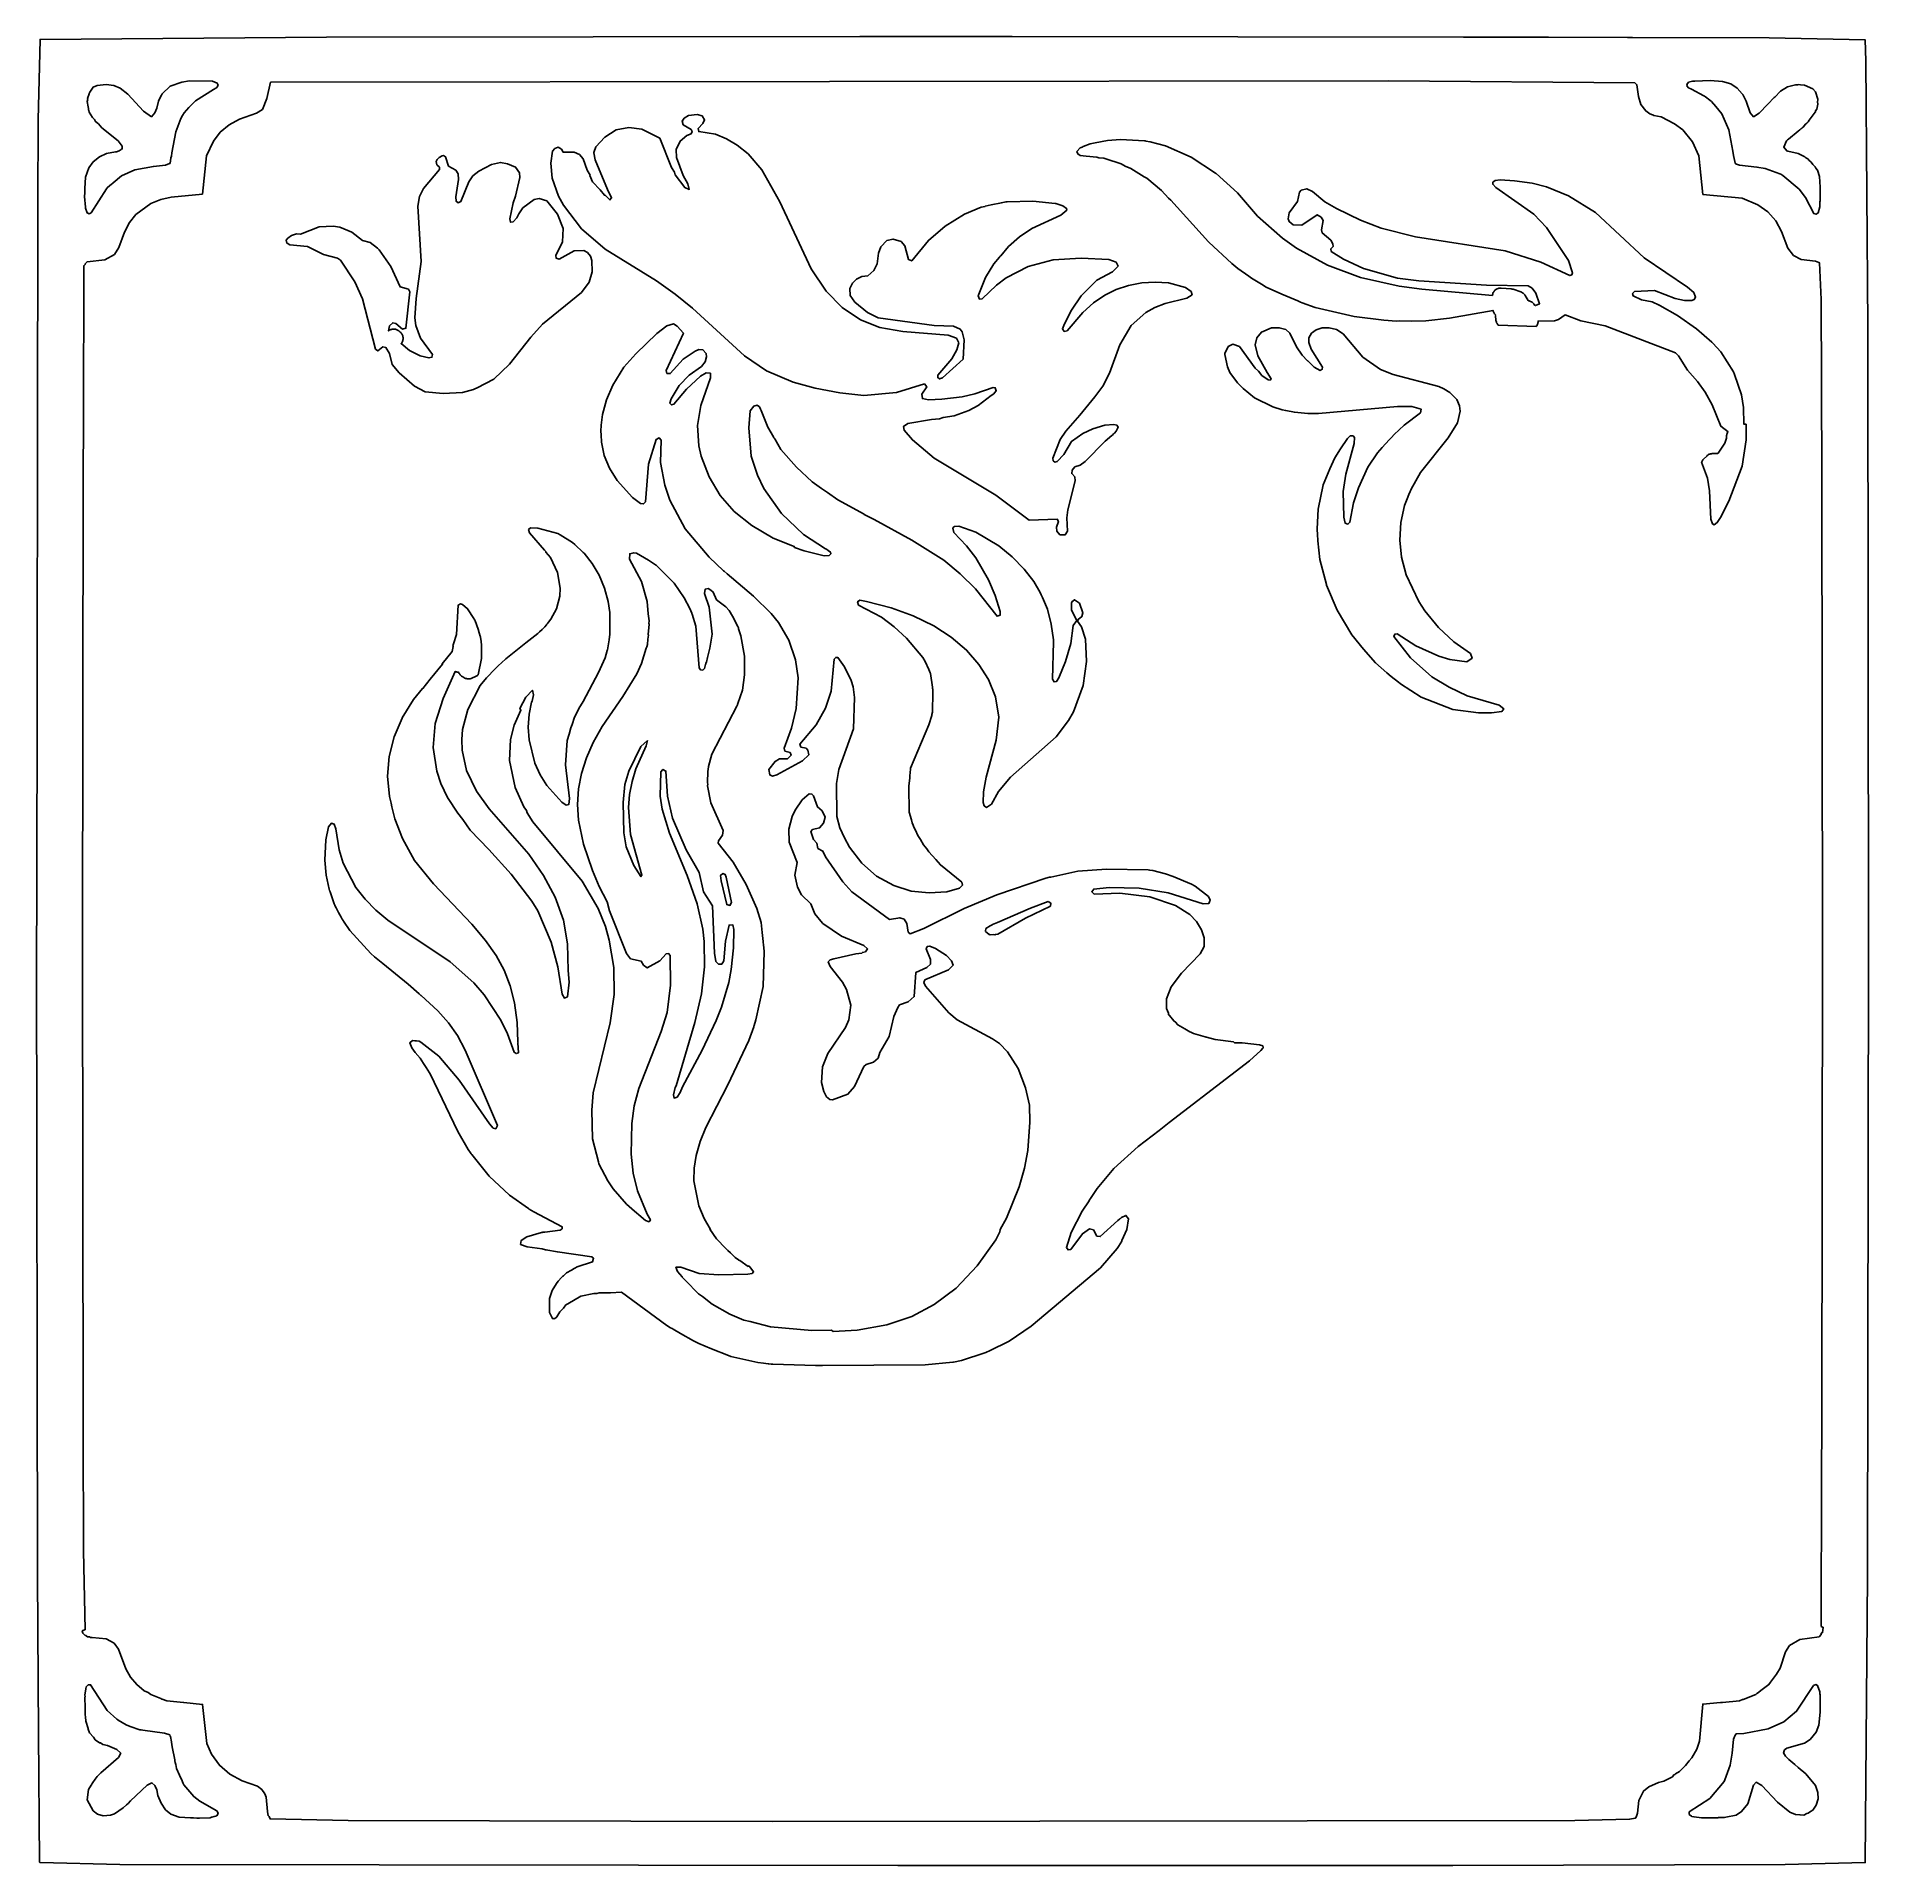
# Model space of a CAD drawing. Header units: millimetres. Extents: x 15 to 285, y 15 to 285.
import ezdxf

# ---------------------------------------------------------------- set-up
doc = ezdxf.new("R2010")
doc.units = ezdxf.units.MM
doc.layers.add('CUT', color=7, linetype='CONTINUOUS')

msp = doc.modelspace()

# ---------------------------------------------------------------- linework, layer by layer
at = {"layer": 'CUT'}
for points in [[(139.3335, 284.8603), (141.0297, 284.8606), (146.3999, 284.8618), (158.6518, 284.8644), (225.2012, 284.7991), (237.7393, 284.7634), (249.3943, 284.7303), (250.1315, 284.7282), (270.2664, 284.671), (272.6158, 284.6617), (284.4419, 284.3716), (284.5088, 281.2998), (284.8126, 242.1521), (284.9031, 150.0736), (284.7824, 57.819), (284.4495, 15.5682), (272.6158, 15.2779), (223.6234, 15.1572), (141.7762, 15.1572), (27.0823, 15.2779), (15.2954, 15.5671), (15.2694, 15.5931), (15.2487, 15.6139), (15.2287, 15.6339), (15.2125, 15.6502), (15.0652, 34.6226), (14.9156, 57.848), (14.795, 150.0729), (14.7954, 150.5114), (14.7955, 150.5703), (14.7971, 151.6963), (14.8032, 155.8067), (14.9574, 260.2853), (15.0062, 272.5903), (15.2974, 284.4548), (57.546, 284.7824), (136.1615, 284.8596)], [(33.3103, 39.6701), (33.9963, 39.401), (36.4722, 39.1594), (36.5155, 39.1634), (39.2693, 38.892), (39.8715, 33.1515), (40.5617, 31.5458), (41.7445, 29.9301), (43.2753, 28.5982), (45.1021, 27.62), (47.3598, 26.8539), (48.0101, 26.3426), (48.4213, 25.6928), (48.6372, 25.2347), (48.8557, 23.0881), (48.8515, 23.0662), (48.8606, 23.04), (48.9149, 22.5057), (49.0992, 22.3438), (49.2139, 22.0095), (60.7176, 21.7679), (123.2787, 21.6471), (241.6073, 21.7679), (249.6992, 21.9491), (250.5446, 22.1), (250.5997, 22.2838), (250.6483, 22.2852), (250.8809, 22.867), (251.0711, 24.7059), (251.7612, 26.1193), (252.5118, 26.7602), (253.9597, 27.3847), (254.7415, 27.5651), (256.0096, 28.2293), (256.2349, 28.4979), (256.3565, 28.5616), (256.4789, 28.6617), (257.0692, 29.0166), (257.5224, 29.514), (257.9548, 29.8672), (258.4899, 30.5757), (258.8927, 31.0177), (259.6013, 32.2931), (259.9934, 33.4976), (260.4757, 38.9392), (263.1198, 39.1648), (263.1957, 39.1594), (263.4179, 39.1903), (265.8973, 39.4018), (266.361, 39.599), (266.4566, 39.6123), (268.2984, 40.3672), (268.4706, 40.4963), (268.5591, 40.5339), (269.2429, 41.0755), (270.2308, 41.8164), (270.4605, 42.1823), (271.3747, 43.3369), (271.8945, 44.2319), (272.6949, 46.6379), (273.2833, 47.5806), (274.8193, 48.4781), (277.6427, 48.84), (277.9605, 49.1843), (277.9606, 49.3913), (278.1415, 49.4856), (278.2623, 50.2404), (277.9612, 50.3998), (277.9734, 72.3096), (278.0526, 80.7058), (278.1432, 150.2721), (278.1431, 150.3022), (278.1432, 150.3324), (278.0526, 219.8678), (277.9795, 233.7466), (277.9318, 246.1025), (277.7205, 251.5011), (277.6848, 251.5156), (277.6847, 251.5196), (277.5964, 251.5515), (277.0832, 251.7601), (274.996, 251.9981), (273.8504, 252.6067), (273.0349, 253.6471), (272.1075, 256.1351), (271.2645, 257.7004), (270.0757, 259.006), (268.6006, 260.0759), (266.3173, 261.0647), (260.513, 261.597), (259.8871, 267.2833), (258.981, 269.3484), (257.5247, 271.1341), (256.3363, 272.0043), (254.3528, 273.0165), (253.2706, 273.2461), (253.0972, 273.3118), (253.0757, 273.3199), (253.0742, 273.3204), (252.6816, 273.469), (252.0726, 273.9025), (251.3724, 274.8735), (251.0028, 276.0204), (250.7692, 277.7694), (250.4515, 278.0685), (214.1607, 278.3243), (49.2847, 278.1431), (48.746, 275.7425), (48.1144, 274.1187), (47.205, 273.5673), (44.7087, 272.6811), (43.1886, 271.8777), (41.8664, 270.768), (40.8532, 269.4349), (39.8396, 267.2784), (39.2391, 261.6514), (34.6363, 261.2006), (33.0926, 260.8499), (31.6454, 260.2709), (29.408, 258.6074), (28.4868, 257.4313), (27.7285, 256.0152), (26.9036, 253.7649), (26.294, 252.7516), (24.8317, 251.9487), (22.2359, 251.6701), (21.9428, 251.339), (21.9427, 251.3272), (21.9425, 251.3269), (21.9419, 251.2696), (21.7375, 251.0657), (21.7248, 228.2469), (21.6455, 219.8376), (21.5549, 150.2714), (21.6455, 80.7058), (21.6621, 79.036), (21.7059, 61.533), (21.9386, 49.9014), (21.8585, 49.9083), (21.5264, 49.7574), (21.5868, 49.4252), (21.9491, 49.0629), (22.0625, 49.044), (22.0788, 49.0379), (22.2631, 48.8776), (22.6083, 48.84), (22.7539, 48.7856), (22.9963, 48.7673), (25.0462, 48.5636), (26.2043, 47.9086), (26.8532, 47.0296), (27.9374, 44.1413), (28.6449, 42.9038), (29.5567, 41.8157), (30.6426, 40.9156), (31.2224, 40.6411), (31.611, 40.337), (33.0936, 39.7552), (33.2387, 39.6865)], [(34.7227, 267.7351), (35.3292, 270.8092), (36.0706, 272.7896), (36.2914, 273.2081), (36.3141, 273.2412), (36.3166, 273.245), (36.5698, 273.6159), (37.2389, 274.4347), (38.1996, 275.395), (40.8816, 277.0668), (41.223, 277.2417), (41.2252, 277.281), (41.3901, 277.3839), (41.5499, 277.6974), (41.4327, 278.0025), (40.7094, 278.2997), (37.3528, 278.3257), (36.1862, 278.17), (34.5004, 277.5543), (33.2986, 276.4242), (33.2247, 276.2278), (33.1691, 276.1732), (32.7704, 275.3393), (32.5003, 274.3024), (32.2489, 273.6343), (31.7228, 273.0404), (30.5722, 273.8728), (28.22, 276.3748), (27.1185, 277.2547), (26.1543, 277.664), (25.0333, 277.7803), (23.7301, 277.6715), (23.125, 277.3904), (22.6176, 276.6516), (22.5635, 276.4619), (22.5529, 276.4507), (22.3114, 275.726), (22.3216, 275.6138), (22.2296, 275.2912), (22.4013, 274.4939), (22.4053, 274.4203), (22.4277, 274.3714), (22.4396, 274.3162), (22.4624, 274.0654), (22.5112, 273.9835), (22.5658, 273.7299), (23.0195, 272.952), (23.3203, 272.6271), (23.4889, 272.3443), (23.911, 271.9889), (24.4313, 271.4268), (26.7934, 269.5158), (27.3891, 268.7257), (27.4125, 268.3685), (27.3141, 268.2409), (27.2782, 268.2052), (26.9465, 268.0128), (26.5801, 267.8961), (26.4376, 267.8648), (25.0944, 267.6428), (24.0504, 267.1508), (23.1419, 266.4155), (22.48, 265.5336), (22.0094, 264.1145), (21.8875, 262.4753), (21.9129, 261.8323), (21.858, 261.3078), (21.9969, 259.7086), (22.002, 259.581), (22.2508, 258.8754), (22.5525, 258.7423), (22.8232, 258.86), (25.082, 262.4273), (25.2025, 262.5652), (25.5836, 262.9016), (25.6299, 262.939), (25.7307, 263.0204), (26.0564, 263.2833), (27.3294, 264.311), (29.2999, 265.2119), (32.0215, 265.7272), (33.8202, 265.9066), (34.4099, 266.1339), (34.4129, 266.151), (34.4681, 266.1678), (34.597, 266.9696), (34.6897, 267.2523)], [(265.0031, 267.3349), (265.2345, 266.4258), (265.2807, 266.1843), (265.2967, 266.1815), (265.3119, 266.1219), (265.3143, 266.1083), (265.3193, 266.1076), (265.8779, 265.9066), (268.4571, 265.6334), (269.6834, 265.4207), (271.8418, 264.6429), (272.0054, 264.5797), (272.2849, 264.3892), (274.6861, 262.3856), (275.6231, 261.1164), (276.839, 258.8021), (277.1816, 258.6748), (277.4889, 258.8597), (277.723, 259.7664), (277.7244, 259.8111), (277.7245, 259.8116), (277.7251, 259.8358), (277.7451, 260.4894), (277.7819, 260.6633), (277.7731, 261.403), (277.811, 262.6386), (277.6965, 264.2517), (277.3785, 265.1466), (277.3493, 265.2406), (277.1593, 265.4611), (277.0724, 265.6527), (276.7496, 265.9752), (276.7269, 266.0043), (276.4907, 266.3292), (276.4477, 266.3623), (276.4096, 266.4111), (276.1811, 266.5966), (275.9612, 266.852), (275.6887, 266.9965), (275.5109, 267.1408), (274.5637, 267.6465), (273.0034, 267.9649), (272.8691, 268.0146), (272.4366, 268.5792), (272.8524, 269.5157), (272.8739, 269.5343), (272.8932, 269.551), (272.9785, 269.625), (273.1266, 269.7533), (274.5518, 270.9338), (274.79, 271.1064), (274.967, 271.2777), (274.9721, 271.2819), (275.0801, 271.3618), (275.1369, 271.4184), (275.3166, 271.5672), (275.4427, 271.7234), (275.6526, 271.9327), (275.8305, 272.0825), (275.9159, 272.1952), (276.0298, 272.3088), (276.1771, 272.5402), (276.758, 273.3071), (276.7925, 273.3813), (276.872, 273.4832), (276.8762, 273.4978), (277.0881, 273.7602), (277.1136, 273.8973), (277.3263, 274.1861), (277.4471, 274.8806), (277.397, 275.2687), (277.4487, 275.5594), (277.4329, 275.6119), (277.4424, 275.6629), (277.0861, 276.7296), (276.7073, 277.1624), (275.4931, 277.7259), (274.9088, 277.7367), (274.65, 277.8018), (274.4639, 277.7448), (274.1516, 277.7505), (272.9996, 277.4497), (271.9408, 276.8092), (271.0991, 275.9429), (271.0262, 275.8897), (270.0715, 274.8852), (268.7834, 273.5593), (267.9753, 273.0404), (267.4491, 273.6343), (266.887, 275.3355), (266.4206, 276.2146), (266.3938, 276.2836), (266.3713, 276.3074), (266.3019, 276.4382), (265.552, 277.2718), (264.6026, 277.8823), (263.3926, 278.2325), (261.5767, 278.3847), (259.3099, 278.2815), (258.9515, 278.2866), (258.3884, 278.1277), (258.2846, 277.9836), (258.2585, 277.974), (258.245, 277.9286), (258.1428, 277.7867), (258.1797, 277.7097), (258.1541, 277.6236), (258.362, 277.3256), (258.8046, 277.0978), (260.6472, 276.1333), (260.7259, 276.0817), (260.803, 276.0311), (260.8329, 276.0115), (260.8761, 275.9831), (261.5282, 275.4949), (261.7559, 275.3063), (262.4181, 274.5412), (263.2968, 273.4871), (264.3392, 271.1091), (264.9349, 267.9928)], [(106.6837, 269.8796), (108.4327, 265.5789), (108.8586, 264.8847), (108.9367, 264.494), (110.3558, 262.5918), (111.0201, 262.3201), (110.8087, 263.1655), (110.1196, 264.36), (109.1601, 267.0554), (109.0972, 268.2053), (109.6817, 269.459), (110.6587, 270.2816), (111.3018, 270.5379), (111.4601, 270.8634), (111.3128, 271.1568), (110.154, 271.8571), (110.0092, 272.3904), (110.277, 272.8328), (110.9238, 273.2155), (112.1896, 273.3693), (112.9334, 273.1915), (113.2792, 272.6092), (113.0517, 272.057), (112.3361, 271.3148), (112.4215, 270.8639), (114.9147, 270.4615), (116.5179, 269.8145), (118.0959, 268.8748), (119.696, 267.5574), (121.7237, 265.226), (124.4016, 260.4828), (129.0251, 250.6047), (131.2139, 247.341), (133.5704, 244.8952), (136.2854, 243.1139), (139.137, 241.9877), (142.5265, 241.3639), (149.2037, 240.8501), (150.4358, 240.4097), (150.7825, 239.7181), (150.5007, 238.6713), (149.7674, 237.3346), (147.6881, 234.9556), (147.6795, 234.5869), (147.9444, 234.3826), (148.3748, 234.543), (151.4208, 237.3177), (151.5683, 240.1324), (151.2842, 241.3233), (150.9973, 241.7197), (149.9929, 242.1526), (147.1589, 242.2456), (138.8639, 243.4081), (137.3305, 244.1756), (135.4238, 245.7117), (134.771, 246.6869), (134.7328, 247.7052), (135.0894, 248.4834), (135.6835, 249.1118), (136.4745, 249.477), (137.3404, 249.6006), (138.2389, 250.3647), (138.7472, 251.3382), (138.954, 252.9329), (139.2666, 253.8507), (140.1882, 254.7931), (141.0862, 255.0104), (142.2656, 254.6507), (142.8321, 254.0224), (143.3717, 251.9788), (143.8515, 251.7896), (146.3072, 254.8167), (148.7477, 256.8948), (151.6113, 258.6644), (154.0997, 259.7118), (154.6433, 259.8321), (154.679, 259.84), (155.5509, 260.0329), (157.0531, 260.3652), (157.7236, 260.4826), (157.9113, 260.5045), (157.9255, 260.5062), (157.9268, 260.5063), (157.927, 260.5063), (161.7057, 260.5965), (164.9808, 260.2602), (165.0078, 260.2555), (165.0302, 260.2516), (165.0644, 260.2457), (165.0861, 260.2419), (166.1426, 259.9318), (166.673, 259.5294), (166.7241, 259.2802), (165.8207, 258.5545), (161.572, 256.5784), (159.747, 255.3498), (158.1102, 253.9194), (156.9543, 252.5578), (156.8209, 252.4147), (156.7827, 252.3557), (155.9468, 251.371), (154.7206, 249.3403), (153.6264, 246.6356), (153.8436, 246.1416), (154.2456, 246.2003), (156.3416, 248.2156), (157.7738, 249.3149), (160.9854, 250.9731), (164.6919, 251.9317), (168.8279, 252.2033), (172.915, 252.0142), (173.9815, 251.6151), (174.2664, 251.0037), (173.4354, 250.1654), (171.1174, 248.9386), (168.8032, 246.6513), (167.3993, 244.5339), (166.3755, 242.5186), (166.0616, 241.7582), (166.3182, 241.3771), (166.7348, 241.4768), (169.0726, 244.1881), (170.6645, 245.5914), (172.3218, 246.7224), (173.9888, 247.5559), (175.7958, 248.1724), (177.7775, 248.5505), (179.7559, 248.6706), (181.722, 248.5446), (184.1951, 247.857), (185.0574, 247.2748), (185.1694, 246.7902), (184.382, 246.2753), (181.2152, 245.4885), (179.685, 244.9068), (178.3496, 244.1885), (176.212, 242.2527), (174.5377, 239.4276), (172.9958, 235.2321), (172.0323, 233.3048), (170.8607, 231.7241), (168.6191, 229.0331), (166.5512, 226.7012), (165.7426, 225.4593), (164.6643, 222.6759), (164.6777, 222.3111), (164.9428, 222.1097), (165.3022, 222.2151), (166.2773, 223.2202), (167.42, 225.174), (169.0656, 226.3284), (170.5284, 227.0305), (172.2918, 227.5649), (173.6369, 227.6841), (174.0943, 227.5572), (174.2997, 227.2459), (173.9758, 226.6639), (173.7254, 226.4062), (173.6079, 226.2853), (173.4309, 226.1032), (173.3549, 226.0249), (172.3496, 225.2239), (169.4203, 222.2041), (168.6559, 221.6703), (167.8983, 221.4269), (167.5149, 220.9395), (167.4227, 220.4091), (167.9066, 219.9394), (167.9595, 219.3717), (166.8735, 215.0919), (166.7256, 213.8968), (166.8108, 211.9127), (166.4752, 211.4016), (165.699, 211.3874), (165.2205, 211.9323), (165.195, 212.521), (165.4685, 213.3348), (165.2913, 213.6867), (161.1495, 213.5322), (156.2439, 217.254), (147.1672, 222.7121), (143.9463, 225.3844), (142.7422, 226.8211), (142.626, 227.3875), (143.2558, 227.7947), (146.7327, 228.3804), (147.9166, 228.4731), (148.4638, 228.6721), (150.0807, 228.9444), (152.2743, 229.7237), (153.6116, 230.4386), (155.5577, 231.9241), (155.9469, 232.1851), (156.0198, 232.3295), (156.3057, 232.6419), (156.1599, 233.0826), (155.8316, 233.1392), (153.1237, 232.1717), (151.29, 231.7421), (148.2523, 231.3733), (146.315, 231.2846), (145.4152, 231.494), (145.3052, 232.1391), (146.0591, 233.2297), (145.6992, 233.6532), (141.599, 232.3708), (136.7498, 231.9483), (133.2455, 232.3413), (129.5935, 233.0113), (126.3721, 233.8939), (122.4453, 235.5703), (119.1808, 237.7697), (111.492, 244.8255), (108.9367, 246.9005), (106.1891, 248.833), (98.6454, 253.5403), (95.1296, 256.5378), (92.5049, 259.992), (91.7698, 261.3449), (90.8348, 263.9684), (90.6075, 266.2115), (90.8756, 267.9704), (91.2209, 268.3838), (91.7055, 268.5376), (92.1759, 268.2655), (92.4331, 267.8469), (94.056, 267.8405), (94.8402, 267.4739), (95.3791, 266.8342), (95.9662, 265.1825), (96.4004, 264.4422), (96.3762, 264.4034), (96.7687, 263.4372), (97.8773, 262.2896), (98.5179, 261.4815), (98.7017, 261.4361), (99.3352, 260.7802), (99.5767, 261.0821), (98.9698, 262.3327), (97.1344, 266.6991), (96.9596, 267.723), (96.9632, 267.7952), (97.2719, 268.6264), (98.5588, 270.0528), (100.2544, 271.1198), (102.123, 271.4663), (104.0529, 271.1922)], [(239.2226, 243.1399), (238.5989, 242.9678), (236.2062, 242.9213), (236.2075, 242.8903), (236.2011, 242.7747), (236.1837, 242.6602), (236.1553, 242.5479), (236.1161, 242.4388), (236.0667, 242.3341), (236.0074, 242.2346), (235.9388, 242.1413), (235.9112, 242.1105), (230.3511, 242.3028), (230.2884, 242.3642), (230.2128, 242.4546), (230.1463, 242.5519), (230.0898, 242.6553), (230.0436, 242.7638), (230.0083, 242.8762), (229.9843, 242.9916), (229.9716, 243.1088), (229.9418, 243.6184), (229.9411, 243.7438), (229.9464, 243.7978), (229.8668, 243.8759), (229.7901, 243.9678), (229.7229, 244.0668), (229.6659, 244.1721), (229.6197, 244.2825), (229.5848, 244.397), (229.5674, 244.4841), (223.1232, 243.3616), (219.6256, 242.9394), (217.5091, 242.8757), (215.7314, 242.9358), (215.3044, 242.9216), (213.468, 243.03), (209.093, 243.6033), (203.34, 244.9129), (201.395, 245.6221), (201.1434, 245.726), (200.7769, 245.8775), (200.1834, 246.1227), (198.3889, 246.8643), (196.1077, 247.9389), (195.4183, 248.338), (193.9515, 249.2522), (193.529, 249.5402), (191.9232, 250.6807), (191.6504, 250.9137), (191.0545, 251.4254), (187.6579, 254.529), (187.5884, 254.6018), (182.0596, 260.7312), (181.6984, 261.0485), (180.6569, 262.1937), (178.519, 263.969), (178.12, 264.1917), (178.1039, 264.2058), (176.1575, 265.4016), (175.3213, 265.7537), (174.7238, 266.0872), (173.8426, 266.3762), (173.6881, 266.4412), (173.4964, 266.4897), (172.1855, 266.9197), (171.4473, 267.0083), (171.1204, 267.091), (169.5738, 267.233), (168.6624, 267.3424), (168.3114, 267.5684), (168.1839, 267.9222), (168.6789, 268.451), (168.9484, 268.5635), (168.9636, 268.5699), (169.141, 268.644), (170.125, 269.0549), (170.9084, 269.2195), (172.7188, 269.5246), (174.6161, 269.6846), (178.1522, 269.5131), (178.3254, 269.4776), (178.3745, 269.4675), (178.3801, 269.4664), (178.9883, 269.3416), (181.2686, 268.7744), (185.0502, 267.1009), (188.6509, 264.7439), (188.7012, 264.7022), (188.7078, 264.6968), (188.7115, 264.6937), (188.7123, 264.6931), (191.8988, 261.8111), (194.8239, 258.4042), (198.4867, 255.1587), (200.5815, 253.6714), (205.1429, 251.1831), (210.0077, 249.353), (215.7297, 248.0653), (219.0802, 247.6125), (229.4742, 246.6939), (229.4842, 246.7822), (229.5094, 246.8992), (229.5461, 247.0131), (229.594, 247.1228), (229.6526, 247.2272), (229.7212, 247.3252), (229.7994, 247.4159), (229.8861, 247.4984), (229.9806, 247.5718), (230.082, 247.6354), (230.1892, 247.6886), (230.3012, 247.7309), (230.4169, 247.7617), (230.535, 247.781), (230.6544, 247.7883), (230.774, 247.7838), (232.2245, 247.6556), (232.3672, 247.6343), (232.5063, 247.596), (233.6589, 247.2029), (233.7738, 247.1569), (233.8834, 247.0994), (233.9865, 247.0309), (234.082, 246.9521), (234.1688, 246.8639), (234.2461, 246.7673), (234.3131, 246.6632), (234.7222, 245.9483), (234.8105, 245.8911), (234.8784, 245.8802), (234.9923, 245.8501), (235.1028, 245.8091), (235.2087, 245.7574), (235.309, 245.6955), (235.4027, 245.6241), (235.489, 245.5439), (235.567, 245.4556), (235.636, 245.3601), (235.6953, 245.2582), (235.7033, 245.2407), (235.7984, 245.1987), (236.4275, 245.4602), (235.8867, 247.0172), (235.3258, 247.7677), (234.7329, 248.1111), (228.5817, 248.2217), (218.6335, 248.8269), (215.4594, 249.2264), (210.4351, 250.68), (207.4942, 252.0436), (205.6708, 253.1843), (205.6338, 253.5514), (205.9629, 253.936), (205.9147, 254.3222), (205.6275, 254.8567), (204.3676, 255.925), (204.2608, 256.3913), (204.5172, 257.7255), (204.2092, 258.2573), (203.644, 258.5837), (201.3762, 257.0383), (200.0953, 257.1176), (199.4764, 257.598), (199.3394, 258.0123), (199.4815, 258.8817), (200.6986, 260.5562), (201.0034, 261.922), (201.2642, 262.2046), (202.0932, 262.4351), (202.9114, 262.0294), (204.7455, 260.4869), (206.4954, 259.5186), (209.9988, 257.7972), (213.0478, 256.6019), (218.1322, 255.3391), (231.3387, 253.2826), (236.6046, 251.618), (240.8655, 249.6109), (241.167, 249.7388), (241.2642, 250.0516), (240.6744, 251.8495), (237.4174, 256.7364), (235.5693, 258.7036), (229.9865, 262.5988), (229.5264, 263.0972), (229.5187, 263.3989), (229.8952, 263.6687), (230.586, 263.7356), (232.743, 263.6164), (235.3237, 263.2528), (237.4587, 262.7055), (240.6859, 261.3845), (244.6821, 258.902), (251.8448, 252.2255), (258.226, 247.929), (259.1635, 247.1103), (259.4193, 246.443), (259.2243, 246.0971), (258.8684, 245.9332), (257.774, 245.962), (256.4127, 246.2441), (253.3891, 247.4363), (250.4088, 247.2554), (250.1272, 246.9708), (250.2183, 246.6151), (251.4663, 246.0411), (253.0232, 245.7318), (254.041, 245.2838), (254.0871, 245.2598), (254.132, 245.2364), (254.1617, 245.221), (254.1696, 245.2169), (256.7485, 243.7516), (259.5693, 241.781), (261.823, 239.8259), (261.9882, 239.6562), (263.1336, 238.3733), (264.9952, 235.4273), (265.0509, 235.2913), (265.0585, 235.2728), (265.0939, 235.1862), (265.1561, 235.0345), (266.1725, 232.012), (266.5098, 230.183), (266.5251, 227.7324), (266.5541, 227.7333), (266.6698, 227.7256), (266.7842, 227.7068), (266.8888, 227.679), (266.907, 225.4083), (266.3036, 221.51), (264.3187, 216.361), (263.098, 213.9536), (262.6249, 213.2042), (262.182, 212.8655), (261.9015, 212.9931), (261.6939, 213.6866), (261.4778, 217.8732), (261.1821, 219.7473), (260.3162, 222.0959), (260.3286, 222.1333), (260.3798, 222.2468), (260.4426, 222.3544), (260.5161, 222.455), (260.5997, 222.5474), (261.0673, 223.0132), (261.1502, 223.0884), (261.2397, 223.1555), (261.3351, 223.2141), (261.4355, 223.2634), (261.5401, 223.3032), (261.6479, 223.3331), (261.7581, 223.3528), (261.8696, 223.3622), (262.6934, 223.3929), (262.7704, 223.453), (263.7145, 224.917), (264.0057, 225.6242), (263.9954, 225.6749), (263.9836, 225.7902), (263.9829, 225.9062), (263.9934, 226.0217), (264.015, 226.1356), (264.0475, 226.2469), (264.0905, 226.3545), (264.1438, 226.4575), (264.2068, 226.5549), (264.2248, 226.5776), (263.1362, 227.3992), (261.8668, 230.5698), (260.8208, 232.4257), (259.7237, 233.9998), (258.2216, 235.6615), (256.9062, 237.7992), (256.444, 238.2255), (246.0841, 242.1883), (242.4812, 242.9468), (240.1984, 243.8106)], [(68.6305, 241.032), (68.6895, 240.9322), (68.7386, 240.8272), (68.7773, 240.718), (68.8054, 240.6056), (68.8224, 240.4909), (68.8283, 240.3752), (68.8231, 240.2594), (68.8067, 240.1447), (68.7792, 240.0321), (68.7411, 239.9226), (68.6926, 239.8174), (68.6341, 239.7173), (68.5663, 239.6233), (68.5465, 239.6009), (69.7793, 238.5658), (71.3565, 237.7798), (72.6419, 237.4759), (73.0761, 237.5876), (73.1797, 237.9801), (71.3914, 240.3839), (70.6932, 242.2674), (70.565, 243.4138), (70.744, 246.2425), (71.4984, 251.7159), (71.0151, 259.8428), (71.2675, 261.2982), (71.8556, 262.4802), (74.206, 265.2788), (74.2167, 265.6041), (73.8165, 265.9687), (73.7345, 266.4488), (73.8708, 266.756), (74.1761, 267.0509), (74.5957, 267.3025), (74.7984, 267.3261), (75.0867, 267.148), (75.5081, 265.7753), (76.611, 265.1695), (76.9757, 264.6302), (77.0195, 263.8125), (76.628, 261.2207), (76.658, 260.5756), (76.9444, 260.3429), (77.3636, 260.5471), (78.5138, 263.441), (79.1144, 264.3164), (80.0097, 265.045), (81.8838, 265.9819), (83.1785, 266.3016), (84.2514, 266.1097), (85.4216, 265.627), (86.0042, 264.7792), (86.0466, 264.1011), (85.4227, 261.359), (85.416, 261.3539), (85.0536, 260.3575), (84.5705, 257.9722), (84.6913, 257.4891), (85.0536, 257.5495), (85.5971, 258.1534), (85.8804, 258.7105), (86.5102, 259.6046), (88.1787, 260.8408), (88.893, 260.9872), (90.0077, 260.6475), (91.5968, 258.6959), (92.4456, 256.5605), (92.3249, 254.6107), (91.3597, 252.5698), (91.3874, 252.202), (91.8597, 252.0498), (94.0527, 253.2512), (95.4862, 253.306), (96.0219, 253.0344), (96.4564, 252.5075), (96.6764, 251.8551), (96.7351, 250.188), (96.2593, 248.6351), (95.1209, 247.1523), (89.4135, 242.4399), (87.6683, 240.5461), (84.5442, 236.5442), (82.2318, 234.3614), (79.7769, 233.0649), (79.4074, 232.9417), (79.2023, 232.8392), (77.5999, 232.3725), (74.7633, 232.2187), (72.0891, 232.4605), (70.5204, 233.2911), (68.2523, 235.2875), (67.2353, 236.528), (66.8234, 238.1414), (66.3011, 239.0028), (65.8569, 239.1029), (65.1169, 238.5005), (64.7802, 238.7896), (62.8395, 246.1992), (61.7082, 248.6974), (59.6032, 251.8757), (59.1551, 252.193), (57.0889, 252.7432), (54.7176, 253.8936), (52.1266, 254.1751), (51.7419, 254.38), (51.7046, 254.4032), (51.5781, 254.8251), (51.852, 255.1442), (52.3679, 255.526), (53.1027, 255.7931), (53.7234, 255.7362), (56.4788, 256.7884), (58.5361, 256.9138), (59.5291, 256.7623), (61.2919, 256.0477), (62.8715, 254.7955), (63.9714, 254.4953), (65.0639, 253.6834), (65.2897, 253.4317), (67.0248, 250.9579), (68.3886, 247.9457), (69.6213, 247.6249), (69.8321, 247.2488), (69.2382, 241.846), (68.7415, 241.7408), (67.7753, 242.5569), (67.3182, 242.6731), (66.8403, 242.2091), (66.6941, 241.4712), (66.7084, 241.4832), (66.8036, 241.5492), (66.9048, 241.6058), (67.011, 241.6523), (67.1212, 241.6883), (67.2343, 241.7135), (67.3493, 241.7277), (67.4652, 241.7308), (67.5808, 241.7226), (67.6951, 241.7034), (67.807, 241.6732), (67.9155, 241.6323), (68.0195, 241.5812), (68.1181, 241.5202), (68.2104, 241.4501), (68.4, 241.2909), (68.485, 241.2121), (68.5621, 241.1256)], [(107.7074, 235.177), (108.2355, 235.1574), (110.1345, 237.2728), (111.889, 238.485), (112.4464, 238.7061), (113.0464, 238.6844), (113.502, 238.1079), (113.5837, 237.6633), (113.3816, 236.9254), (112.845, 236.2225), (111.024, 234.9459), (109.5403, 233.4355), (108.3429, 231.4651), (108.1436, 230.7932), (108.4171, 230.5444), (108.7753, 230.6363), (110.6177, 232.8953), (112.6798, 234.7727), (113.5028, 235.2576), (114.1423, 235.2164), (114.1799, 234.5435), (112.7581, 230.4802), (112.2598, 227.4931), (112.4326, 224.5174), (112.7881, 222.992), (113.9486, 219.9183), (115.5878, 217.1991), (117.6708, 214.814), (120.2436, 212.7442), (123.4177, 210.8852), (126.2385, 209.7427), (126.507, 209.6673), (126.5698, 209.5417), (127.9889, 209.0284), (130.9479, 208.3038), (131.6423, 208.334), (131.8839, 208.5755), (131.8537, 208.8473), (131.5219, 209.0886), (131.5192, 209.0964), (131.4549, 209.1373), (131.1894, 209.3304), (131.1373, 209.3392), (127.8716, 211.4152), (124.6451, 214.5211), (122.0518, 218.2049), (121.0726, 220.1877), (120.1718, 223.0128), (119.8083, 227.1932), (120.0344, 229.6971), (120.5408, 230.3494), (121.0479, 230.494), (121.3831, 230.2468), (121.54, 229.9139), (121.5726, 229.8449), (121.6269, 229.7297), (121.7536, 229.4608), (122.6281, 227.2851), (123.4616, 225.8381), (123.5263, 225.7008), (123.6319, 225.5424), (124.5265, 223.9894), (126.8623, 221.3518), (129.1408, 219.2223), (130.1856, 218.484), (130.5078, 218.2186), (131.4112, 217.6179), (132.9355, 216.5407), (136.8022, 214.4366), (136.8166, 214.3926), (138.2841, 213.6302), (143.8585, 210.5968), (148.5493, 207.661), (150.9806, 205.6561), (153.227, 203.441), (156.4269, 199.3684), (156.8559, 199.5313), (156.8584, 200.0843), (156.1467, 202.456), (155.1793, 204.7515), (153.2901, 207.986), (151.9142, 209.7782), (150.0559, 211.7557), (149.8758, 212.3879), (150.1142, 212.6084), (150.7728, 212.6748), (153.3104, 211.789), (156.6934, 209.7499), (158.6717, 208.1389), (160.4091, 206.3438), (161.8428, 204.4871), (162.7689, 202.8667), (162.9306, 202.5374), (162.9855, 202.4258), (163.0169, 202.3617), (163.134, 202.1235), (163.8364, 200.4248), (164.4213, 198.1922), (164.7452, 195.9137), (164.7468, 195.8473), (164.7503, 195.6965), (164.7516, 195.642), (164.7524, 195.6075), (164.5727, 190.0866), (164.8396, 189.7068), (165.2016, 189.7694), (165.5344, 190.2965), (166.5246, 192.6905), (167.2793, 195.3761), (167.6444, 198.0389), (168.2002, 198.7313), (167.4046, 200.2938), (167.3996, 201.3027), (167.4409, 201.4388), (167.4447, 201.4514), (167.4559, 201.4883), (167.4655, 201.52), (167.8404, 201.8084), (168.5702, 201.2925), (169.0777, 199.8731), (168.9247, 199.3415), (168.3898, 198.9234), (168.3024, 198.6421), (168.8865, 197.8396), (169.4646, 196.0152), (169.6232, 192.703), (169.1022, 189.1916), (167.6764, 185.2774), (166.9539, 183.9905), (165.1119, 181.6051), (158.4063, 175.6515), (156.6484, 173.5417), (155.6206, 171.6887), (154.8823, 171.1982), (154.5123, 171.4332), (154.3871, 171.895), (154.4134, 173.4994), (154.8105, 175.6619), (156.2885, 181.093), (156.6738, 184.5214), (156.2079, 187.4976), (155.1692, 190.0294), (153.7375, 192.2885), (151.9341, 194.3857), (149.6709, 196.3135), (147.0784, 197.9633), (144.072, 199.4215), (140.8045, 200.6097), (137.1665, 201.5799), (136.1753, 201.7461), (135.8491, 201.5111), (135.9891, 201.0353), (139.376, 199.2331), (141.2645, 197.8306), (143.0783, 196.1679), (145.4822, 193.2854), (145.8378, 192.6906), (146.361, 191.5435), (146.5538, 191.051), (146.5677, 191.0155), (146.5832, 190.9759), (146.5906, 190.9569), (146.9169, 188.9401), (146.9226, 188.7457), (146.9267, 188.6081), (146.9383, 188.2129), (146.9395, 188.1728), (146.8911, 185.2198), (146.8232, 184.8832), (146.8039, 184.7875), (146.8002, 184.7691), (146.7964, 184.7503), (146.3589, 183.3736), (143.6772, 176.9824), (143.5998, 176.1885), (143.5396, 175.9829), (143.5368, 175.5431), (143.4164, 174.3089), (143.4789, 170.4711), (143.8213, 169.3459), (143.9102, 168.9061), (144.0541, 168.5809), (144.1471, 168.2753), (144.3802, 167.8439), (144.7334, 167.0455), (145.1341, 166.4482), (145.5633, 165.6536), (146.056, 165.074), (146.3452, 164.6429), (147.3801, 163.5164), (148.0767, 162.697), (151.2026, 160.139), (151.3105, 159.7328), (150.8861, 159.2878), (149.0145, 158.7578), (146.4214, 158.6073), (143.7494, 158.8269), (141.1743, 159.6585), (138.6397, 161.0462), (136.4552, 162.9767), (134.6476, 165.3292), (133.9049, 166.7155), (133.221, 168.1517), (132.7952, 169.8563), (132.7622, 174.6904), (133.0768, 176.7967), (135.2445, 182.7656), (135.4182, 187.3799), (135.2179, 188.9614), (134.8855, 189.9074), (133.899, 191.9067), (132.9619, 193.2859), (132.6332, 193.3152), (132.3889, 193.0455), (131.9413, 188.3212), (131.1459, 185.8005), (129.7503, 183.3804), (127.3417, 180.5133), (127.498, 180.0764), (128.2647, 179.9103), (128.5345, 179.6427), (128.6461, 178.959), (127.7271, 178.0769), (123.9624, 175.9988), (123.3074, 175.7874), (122.9026, 175.9888), (122.782, 176.7678), (123.6963, 177.9766), (124.3513, 178.375), (125.5421, 178.3718), (126.0788, 178.9146), (125.8895, 179.2993), (125.1315, 179.4945), (125.0329, 179.9412), (126.1324, 182.8991), (126.8123, 185.7667), (127.0847, 190.2766), (126.6925, 192.9646), (125.6908, 195.8515), (124.1771, 198.4706), (123.1107, 199.7822), (120.5204, 202.3424), (116.6082, 205.6217), (116.1632, 206.0093), (116.1585, 206.0134), (116.1583, 206.0136), (116.0948, 206.0689), (113.9895, 208.0876), (110.4417, 212.2822), (108.178, 216.5078), (107.4137, 218.7319), (106.7973, 222.0681), (106.9075, 225.3404), (106.6035, 225.6878), (106.1642, 225.467), (105.0065, 221.8221), (104.5693, 216.2616), (104.293, 215.9557), (103.8362, 216.0136), (102.6539, 216.9169), (100.4207, 219.4214), (99.2701, 221.2208), (98.5013, 223.0967), (98.0708, 225.0641), (98.0215, 226.1351), (98.0085, 226.6717), (98.0424, 227.5463), (98.25, 229.1221), (98.8356, 231.3201), (99.775, 233.4739), (101.3775, 236.0945), (103.1377, 238.0975), (106.2328, 241.0712), (107.7006, 242.2331), (108.6854, 242.5055), (109.2637, 242.1801), (110.17, 241.1518), (107.624, 235.6065)], [(203.4994, 241.6431), (204.3402, 241.9336), (205.3742, 241.9381), (206.486, 241.648), (207.4326, 241.0208), (210.3682, 237.6051), (212.9786, 235.7612), (214.82, 235.0464), (221.5876, 233.2639), (222.3068, 232.9196), (223.1892, 232.3681), (224.2122, 231.3233), (224.6231, 230.4205), (224.7238, 229.6444), (224.726, 229.6186), (224.2937, 227.8922), (222.9559, 225.7095), (218.8804, 220.5862), (217.4618, 218.1457), (217.2273, 217.5448), (217.1848, 217.4695), (216.9949, 216.9494), (216.5073, 215.6999), (215.9466, 213.1966), (215.7941, 210.6018), (216.0602, 208.0702), (216.7464, 205.4742), (218.633, 201.5512), (219.5058, 200.1993), (221.539, 197.7199), (223.7926, 195.5845), (226.2506, 193.8821), (226.5035, 193.2229), (225.7106, 192.6662), (223.2064, 192.98), (221.5638, 193.4985), (218.1549, 195.0068), (215.4384, 196.7909), (215.0775, 196.7403), (214.9193, 196.3757), (217.4054, 193.2493), (220.5486, 190.469), (223.0669, 188.8989), (225.7528, 187.6437), (230.4817, 186.2622), (231.142, 185.7393), (230.8674, 185.3427), (229.3396, 185.1177), (227.403, 185.1172), (223.6089, 185.6399), (218.9756, 187.4561), (215.9061, 189.4256), (215.8693, 189.455), (215.6133, 189.6591), (214.5595, 190.4992), (213.8911, 191.0322), (212.232, 192.5149), (210.4452, 194.5162), (208.7154, 196.6363), (206.5889, 200.2769), (205.0156, 203.969), (204.9939, 204.031), (204.9843, 204.0584), (204.9792, 204.0729), (204.9754, 204.0839), (204.028, 207.7552), (203.7123, 210.5035), (203.6485, 211.4952), (203.624, 212.13), (203.6283, 212.2683), (203.746, 215.1883), (204.5105, 218.7515), (205.4667, 221.142), (206.2426, 222.7478), (207.0417, 224.0625), (208.1014, 225.5737), (208.3697, 225.8682), (208.481, 225.9841), (208.9201, 226.0076), (209.1159, 225.746), (209.057, 224.8377), (207.8472, 220.3477), (207.4555, 217.7836), (207.5767, 213.9706), (207.7322, 213.1302), (208.1637, 212.9543), (208.4448, 213.242), (209.0038, 216.1042), (209.7034, 218.329), (211.0898, 221.3756), (212.5177, 223.4737), (213.2321, 224.2632), (214.2424, 225.3797), (214.5658, 225.7371), (214.9829, 226.198), (216.4673, 227.5728), (218.8839, 229.4026), (218.9523, 229.9175), (217.5773, 230.3134), (215.4476, 230.3169), (203.806, 229.2769), (203.3306, 229.2738), (202.2397, 229.3004), (200.2563, 229.4753), (198.9853, 229.7095), (198.4619, 229.8211), (197.0703, 230.2772), (194.3836, 231.6053), (192.7198, 232.9699), (191.8749, 233.8059), (190.7536, 235.3536), (190.394, 236.1655), (190.017, 237.9804), (190.0118, 238.142), (190.4999, 239.1628), (191.1626, 239.5223), (192.164, 239.171), (194.5047, 235.9573), (194.9708, 235.5452), (195.4715, 234.9043), (196.4075, 234.2702), (196.6793, 234.2099), (196.8604, 234.391), (196.2327, 235.3469), (194.8616, 237.7984), (194.4774, 239.4235), (194.7077, 240.4266), (195.3933, 241.274), (196.9099, 241.9076), (198.0426, 241.935), (198.9832, 241.6817), (199.6114, 241.1338), (200.5578, 239.0933), (201.4076, 237.8674), (202.2153, 237.0729), (202.2437, 237.0366), (202.2881, 237.0013), (203.1643, 236.1394), (204.0774, 235.6261), (204.3616, 235.7972), (204.4107, 236.1253), (202.7335, 238.7841), (202.3892, 239.7374), (202.3899, 240.4322), (202.8063, 241.1158)], [(93.1675, 147.1571), (93.086, 151.0774), (92.4644, 154.5741), (91.2374, 157.9346), (89.5485, 161.1626), (87.3988, 164.2974), (81.5144, 170.9971), (79.6439, 173.5751), (78.2061, 176.6453), (77.5417, 179.6349), (77.4784, 181.1887), (77.604, 182.6926), (78.3577, 185.6472), (80.1822, 189.1445), (81.1131, 190.2958), (82.4022, 191.6332), (82.6137, 191.8273), (82.9148, 192.1035), (83.3573, 192.5094), (84.0073, 193.1056), (86.9174, 195.4502), (88.6801, 196.825), (88.9367, 197.0771), (89.3568, 197.4156), (89.715, 197.8416), (89.9717, 198.0938), (90.0519, 198.2318), (90.1932, 198.3783), (90.2585, 198.4881), (90.6268, 198.9262), (91.446, 200.4586), (91.9339, 202.3525), (91.9977, 203.4979), (91.6151, 205.8256), (90.5678, 208.0614), (89.8985, 208.8452), (89.8609, 208.9105), (89.6775, 209.104), (87.4638, 211.6964), (87.3258, 212.1648), (87.6142, 212.4048), (88.685, 212.3748), (91.6661, 211.5698), (91.9992, 211.3864), (93.7952, 210.2595), (94.1502, 209.9842), (95.4113, 208.8056), (95.5379, 208.6654), (96.7136, 207.1626), (97.7271, 205.4635), (98.5444, 203.5465), (99.0915, 201.559), (99.3288, 199.9455), (99.3328, 196.7625), (99.2445, 195.8951), (98.9517, 194.4399), (98.9337, 194.3504), (98.9335, 194.349), (98.9333, 194.3483), (98.62, 193.24), (97.6724, 191.0746), (95.375, 186.829), (94.7471, 185.7644), (94.5732, 185.3471), (94.1006, 184.4739), (93.7676, 183.4144), (93.5646, 182.9273), (93.3206, 181.9926), (93.0257, 181.0543), (92.782, 177.4734), (93.3823, 172.502), (93.2521, 171.6131), (92.8779, 171.5371), (92.2599, 171.9678), (90.0329, 174.4342), (89.0493, 175.9955), (88.2609, 177.6999), (87.416, 181.1704), (87.2909, 183.005), (87.4165, 184.9254), (87.7773, 186.7195), (87.8616, 186.8663), (88.0428, 187.7722), (87.8918, 188.4666), (86.9558, 187.44), (86.05, 185.7794), (86.1964, 185.5354), (85.1885, 183.3142), (84.6545, 181.1953), (84.5101, 178.1086), (85.3688, 174.1169), (86.6348, 171.2845), (87.0212, 170.7281), (87.137, 170.3807), (87.9522, 169.0521), (95.2289, 160.3262), (97.6074, 156.2972), (98.6942, 153.6403), (99.2405, 151.6331), (99.9042, 147.5907), (99.9362, 143.606), (99.3872, 139.4396), (96.8577, 129.0874), (96.6463, 126.5498), (96.7672, 122.327), (97.672, 118.9128), (97.7047, 118.6289), (99.0333, 116.0926), (99.7881, 114.9453), (101.7809, 112.6506), (102.9503, 111.6571), (103.8667, 110.8581), (103.9374, 110.8187), (104.5889, 110.2653), (105.1022, 110.0841), (105.3135, 110.3558), (104.811, 111.2038), (103.397, 114.6578), (102.7798, 117.2496), (102.4769, 120.05), (102.5695, 124.5754), (102.9074, 127.1702), (103.5776, 129.7544), (106.8957, 138.1397), (107.762, 140.9436), (108.2435, 144.9877), (108.205, 149.3348), (107.9854, 149.6227), (107.6236, 149.6053), (106.6937, 148.5774), (104.84, 147.5258), (104.2658, 147.9431), (103.948, 148.504), (102.3863, 148.8316), (101.7834, 149.6484), (99.2545, 155.9499), (98.9384, 157.2605), (97.7319, 159.5009), (96.7578, 161.8723), (95.4511, 165.7902), (94.717, 169.3209), (94.5672, 171.6112), (94.6929, 173.904), (95.1234, 176.193), (95.8571, 178.4775), (96.8757, 180.7544), (98.2008, 183.1272), (101.2487, 187.5333), (103.3066, 190.9027), (104.0078, 192.427), (104.6874, 194.6519), (104.7398, 194.7771), (104.7535, 194.8684), (104.8595, 195.2151), (104.9238, 196.0037), (105.0116, 196.5887), (104.9803, 196.6958), (105.1034, 198.203), (105.0943, 198.315), (105.1328, 198.6995), (104.9771, 199.7577), (104.8316, 201.5492), (103.9671, 204.5213), (102.2435, 207.8227), (102.2657, 208.6015), (102.8341, 208.7544), (103.2757, 208.6675), (105.0057, 207.6657), (106.0663, 206.9861), (106.1362, 206.9289), (108.8171, 204.2516), (110.3011, 202.1192), (111.0983, 200.543), (111.3891, 199.8435), (111.4058, 199.8035), (111.4246, 199.7581), (111.4483, 199.7013), (111.9766, 197.9149), (112.5059, 191.7701), (112.6738, 191.4839), (113.0373, 191.4433), (113.2642, 191.6852), (113.4234, 192.2703), (113.4683, 192.3423), (113.4875, 192.4616), (113.5866, 192.6031), (113.7014, 193.2922), (114.0745, 194.6636), (114.3984, 196.7582), (113.9901, 200.7151), (113.262, 202.7278), (113.3823, 203.3832), (113.8403, 203.4576), (114.2009, 203.2202), (114.5654, 202.9396), (115.0573, 201.8211), (116.4153, 200.7887), (116.8952, 200.2438), (117.4262, 199.3758), (118.1957, 197.8632), (118.2691, 197.6511), (118.2995, 197.5634), (118.304, 197.5504), (118.3087, 197.5367), (118.6552, 196.4701), (119.1709, 193.501), (119.1708, 190.7337), (118.8676, 188.502), (118.2023, 186.5034), (118.1467, 186.3657), (118.135, 186.3368), (118.1296, 186.3233), (118.0397, 186.1009), (114.3516, 179.0177), (113.8511, 177.2381), (113.8334, 176.7944), (113.7674, 176.5397), (113.7131, 174.824), (113.7474, 174.626), (113.7371, 174.3657), (114.2318, 171.8572), (116.026, 167.765), (115.9574, 167.08), (115.3204, 166.2439), (115.3005, 165.8972), (117.5094, 163.0929), (119.4436, 159.829), (120.9959, 156.2716), (121.6359, 154.2335), (121.7888, 152.7498), (121.9211, 151.4222), (121.9371, 151.2613), (121.9667, 150.9644), (122.0672, 149.9552), (121.9185, 144.7709), (120.8719, 139.8417), (120.6001, 139.0214), (120.5633, 138.9102), (120.5478, 138.8634), (120.5335, 138.8202), (119.8145, 136.8355), (116.7352, 130.2544), (113.4814, 123.9886), (112.6161, 121.9022), (112.037, 119.8587), (111.7469, 117.9732), (111.7136, 116.1326), (112.428, 112.4167), (113.2093, 110.5835), (114.1678, 108.9186), (114.0697, 108.9971), (115.066, 107.578), (116.4248, 106.1287), (116.5031, 106.0538), (116.7016, 105.8176), (117.1088, 105.4744), (117.8137, 104.8002), (118.315, 104.458), (118.3652, 104.4157), (118.4803, 104.3452), (119.7159, 103.5019), (119.7554, 103.564), (119.9463, 103.447), (120.5283, 102.7002), (120.3027, 102.4608), (119.6584, 102.3257), (115.3879, 102.2356), (112.4964, 102.4562), (109.7995, 103.3957), (109.741, 103.3811), (109.0575, 103.3811), (109.2991, 102.7471), (109.9713, 101.9358), (110.0006, 101.8845), (110.0823, 101.8018), (110.1747, 101.6903), (110.4766, 101.4029), (112.4056, 99.4516), (112.9927, 99.0576), (114.432, 97.9161), (116.9984, 96.4668), (119.0818, 95.561), (120.0178, 95.3496), (120.0281, 95.3738), (123.0239, 94.5888), (129.1012, 94.0502), (132.0284, 94.0698), (132.2462, 93.8702), (135.809, 94.1117), (140.1569, 94.8967), (143.8405, 96.1045), (147.1618, 97.8557), (150.3925, 100.2712), (153.4723, 103.5623), (156.2199, 107.3969), (156.8237, 108.6046), (156.8994, 108.941), (157.8062, 110.5855), (159.6993, 115.21), (160.4869, 117.9652), (160.9621, 120.6087), (161.2332, 124.7839), (161.2014, 127.2638), (160.6376, 129.834), (159.5123, 132.6784), (157.9372, 135.1517), (156.7772, 136.3448), (155.7673, 137.0546), (150.56, 139.8449), (149.3131, 140.9095), (145.8697, 144.8131), (145.6259, 145.3549), (145.7767, 145.7359), (149.2712, 147.2301), (149.9544, 147.9132), (149.7182, 148.5447), (148.9409, 149.3689), (147.3311, 150.4034), (146.4838, 150.7338), (146.1264, 150.6679), (145.979, 150.3358), (146.6021, 148.7795), (146.597, 148.0705), (146.0865, 147.5829), (144.4416, 146.8288), (144.2101, 143.2965), (143.3238, 142.519), (142.0579, 142.0753), (141.7646, 141.663), (141.1955, 140.3718), (140.5293, 137.4134), (139.1387, 135.0205), (138.8809, 134.2122), (138.2096, 133.6057), (137.1205, 133.2865), (136.7861, 132.9633), (135.4071, 130.0419), (134.4364, 128.8863), (132.1729, 128.0822), (131.7693, 128.0994), (131.2771, 128.5221), (130.8653, 129.2944), (130.5321, 130.6277), (130.6604, 132.9233), (131.4879, 134.8822), (134.0636, 138.7093), (134.5594, 139.868), (134.8411, 142.0311), (134.2158, 144.3202), (133.6101, 145.4132), (131.8037, 147.7042), (131.5315, 148.4263), (131.7908, 148.708), (132.3685, 148.8728), (135.5959, 149.5914), (136.4733, 149.6981), (136.5567, 149.8053), (136.998, 149.9035), (137.3262, 150.3298), (136.7786, 150.8197), (133.4599, 152.1793), (130.7512, 154.0755), (130.6927, 154.1355), (129.5564, 155.5161), (128.9802, 156.9471), (127.5932, 158.3117), (127.0098, 159.4022), (126.602, 161.1966), (126.9279, 163.04), (125.766, 166.0596), (125.6975, 167.9892), (126.1866, 169.8637), (126.6674, 170.7997), (127.6999, 172.2875), (128.7115, 173.1951), (129.1077, 173.1651), (129.3386, 172.9153), (129.9599, 171.2597), (130.6276, 170.6628), (131.061, 169.7368), (130.8225, 168.878), (130.2592, 168.1575), (129.1898, 167.9195), (128.9399, 167.6527), (129.3676, 166.4742), (129.8411, 165.9057), (129.9864, 165.1332), (130.7493, 164.7438), (131.1273, 163.9133), (133.6775, 160.2173), (135.0048, 158.7389), (140.5831, 154.6582), (142.0617, 154.9194), (142.7036, 154.6919), (143.1302, 154.0904), (143.3281, 152.7958), (143.5942, 152.5351), (145.6153, 153.3264), (151.5815, 156.2933), (156.3909, 158.2894), (163.613, 160.7371), (164.1751, 160.8766), (164.1762, 160.8768), (164.1883, 160.8794), (164.3449, 160.9136), (168.345, 161.7869), (172.5775, 162.0757), (178.6893, 161.9595), (178.8898, 161.9324), (178.9247, 161.9277), (178.9448, 161.925), (179.3948, 161.864), (181.2795, 161.3832), (182.4097, 161.0065), (185.0784, 159.8441), (185.6233, 159.5574), (187.6016, 158.0436), (187.8606, 157.5236), (187.6689, 157.029), (186.7929, 156.9812), (181.6384, 158.5788), (177.3858, 159.2729), (172.9743, 159.3907), (170.6863, 159.1494), (170.3919, 158.7445), (170.7395, 158.3842), (174.5131, 158.5417), (178.9599, 157.9897), (182.7373, 156.7206), (184.8706, 155.3722), (185.844, 154.3382), (186.5798, 153.1232), (186.9813, 151.9728), (186.9828, 150.6907), (186.3761, 149.5806), (183.6315, 146.739), (182.1156, 144.7387), (181.3933, 142.9624), (181.4196, 141.529), (181.68, 140.8491), (181.7032, 140.6098), (181.8155, 140.5493), (181.824, 140.5214), (182.4627, 139.7028), (182.7447, 139.5153), (183.0756, 139.1142), (184.1156, 138.5354), (184.8274, 138.1067), (184.971, 138.0594), (185.3685, 137.8382), (187.1008, 137.3589), (187.2361, 137.3145), (187.3069, 137.3019), (188.5842, 136.9485), (191.2704, 136.6285), (191.4256, 136.4733), (192.5733, 136.4733), (195.1405, 136.1674), (195.587, 136.0166), (195.6062, 135.9779), (195.6136, 135.963), (195.6282, 135.9337), (195.6851, 135.8192), (195.6889, 135.8058), (195.6818, 135.7965), (195.6364, 135.7371), (195.6093, 135.7015), (195.3316, 135.3378), (193.6217, 133.7943), (190.9139, 131.6906), (181.7982, 124.7408), (180.3323, 123.5545), (177.2509, 121.1874), (173.6352, 117.9322), (171.177, 114.9625), (170.1928, 113.4863), (170.0465, 113.2954), (169.9831, 113.1718), (168.9676, 111.6487), (167.3497, 108.4763), (166.6515, 106.2637), (166.8848, 105.9322), (167.2863, 105.9876), (169.0061, 108.3095), (170.0327, 109.0116), (170.64, 108.875), (171.1408, 107.9609), (171.6246, 107.8872), (174.2194, 110.2629), (174.4603, 110.453), (174.5801, 110.5477), (174.6132, 110.5738), (174.7633, 110.6922), (175.4231, 111.009), (175.7814, 110.5323), (175.5692, 108.9591), (174.8386, 107.2961), (174.8032, 107.2284), (174.3055, 106.4165), (174.1207, 106.1373), (171.6576, 103.3066), (161.4275, 94.6759), (158.2079, 92.4876), (155.3142, 91.0414), (154.884, 90.8623), (154.8214, 90.8362), (154.7821, 90.8198), (154.6287, 90.7559), (151.1839, 89.6339), (151.1525, 89.6249), (150.0033, 89.3874), (149.8902, 89.3702), (145.8179, 88.9809), (130.7023, 88.8597), (129.6548, 88.8759), (123.3326, 89.0684), (123.1275, 89.0844), (122.7613, 89.1279), (122.6519, 89.1408), (122.0009, 89.218), (121.1611, 89.3176), (117.1433, 90.2308), (116.8345, 90.3348), (114.3045, 91.3223), (112.4332, 92.1228), (111.6582, 92.5078), (109.7172, 93.587), (108.6606, 94.2207), (108.5017, 94.3159), (108.2671, 94.4566), (107.7275, 94.7802), (101.0639, 99.6897), (99.3954, 99.6078), (97.7451, 99.5801), (97.3817, 99.5091), (96.9731, 99.4891), (95.0357, 99.1282), (93.1132, 97.9529), (92.8386, 97.8132), (92.4917, 97.3462), (91.9459, 96.7886), (91.5205, 96.0389), (91.4859, 95.9923), (91.0881, 95.7811), (91.087, 95.7811), (90.9851, 95.7877), (90.9177, 95.7921), (90.9122, 95.7925), (90.8606, 95.7959), (90.4002, 96.7188), (90.4298, 98.773), (90.8114, 99.9351), (91.4344, 100.9956), (91.7188, 101.3366), (92.2134, 101.8498), (92.3979, 102.0412), (92.4706, 102.1166), (92.5695, 102.2192), (92.9493, 102.528), (93.6855, 102.9597), (94.0608, 103.1799), (94.1427, 103.2279), (94.5039, 103.4397), (96.761, 104.1612), (96.9146, 104.6846), (96.6513, 104.8822), (91.5997, 105.6411), (89.8918, 105.9502), (89.8503, 105.9547), (89.3596, 106.0665), (87.1174, 106.3573), (86.149, 106.7352), (86.2497, 107.317), (87.0992, 107.8673), (89.2289, 108.4953), (89.3354, 108.5097), (89.4376, 108.5236), (89.5228, 108.5351), (89.7129, 108.5608), (92.0137, 108.8304), (92.2705, 109.0443), (92.282, 109.3433), (88.0897, 111.5393), (87.775, 111.7388), (87.7737, 111.7397), (87.4259, 111.96), (87.3323, 112.0193), (84.5376, 114.0209), (81.5117, 116.8026), (78.9572, 119.9831), (78.8837, 120.0841), (78.6622, 120.3883), (78.5221, 120.5807), (78.4147, 120.7283), (76.9243, 123.3981), (72.8273, 131.8946), (72.3993, 132.5635), (72.3362, 132.6932), (71.8644, 133.3992), (71.346, 134.209), (70.602, 135.061), (70.1286, 135.7338), (69.8104, 136.4749), (70.1959, 136.7981), (70.5807, 136.7841), (70.709, 136.7794), (70.7487, 136.778), (70.7854, 136.7767), (71.2021, 136.7056), (71.4732, 136.5464), (74.0999, 134.4984), (77.0957, 130.9577), (81.5549, 124.5085), (82.1259, 123.8661), (82.4877, 123.8057), (82.7327, 124.2984), (78.0053, 135.3958), (76.8601, 137.5296), (75.544, 139.4096), (73.9603, 141.2004), (71.4792, 143.4262), (71.472, 143.4344), (71.4245, 143.4954), (71.4047, 143.5113), (71.3974, 143.5196), (71.2042, 143.6728), (69.5875, 145.1232), (65.8516, 148.1441), (64.6041, 149.1739), (64.0749, 149.6606), (60.9563, 153.0274), (60.0217, 154.4261), (59.9753, 154.5074), (59.8623, 154.7052), (59.6893, 155.0082), (59.3082, 155.6756), (59.1938, 155.9036), (58.9472, 156.3988), (58.8321, 156.63), (58.7729, 156.7488), (58.6551, 156.9855), (58.0597, 158.718), (58.0161, 158.8523), (58.0065, 158.8818), (57.9964, 158.9128), (57.9318, 159.1117), (57.4882, 161.1968), (57.3074, 163.3838), (57.4283, 166.4055), (57.835, 168.342), (58.2852, 168.8684), (58.6828, 168.6921), (58.9283, 168.0136), (59.4087, 164.926), (59.9895, 162.9721), (61.8741, 159.38), (63.2191, 157.6713), (64.8023, 156.0278), (66.5679, 154.5564), (75.7775, 148.4249), (79.2472, 145.2936), (80.7912, 143.5322), (83.2361, 139.8194), (84.2274, 137.8042), (85.2194, 135.0822), (85.496, 134.8935), (85.8441, 135.0165), (85.7743, 136.4813), (85.779, 136.5453), (85.7668, 136.6381), (85.6309, 139.4898), (85.2428, 142.3605), (84.6173, 144.872), (83.7328, 147.1876), (82.538, 149.3632), (80.9811, 151.576), (78.9723, 153.9438), (73.2969, 159.9217), (70.5011, 163.3593), (68.7624, 166.5975), (67.6376, 169.494), (67.1916, 171.2774), (67.0636, 171.7893), (67.0542, 171.8269), (67.0529, 171.8317), (66.818, 172.8209), (66.5481, 175.8112), (66.7913, 178.7178), (67.5023, 181.5808), (68.6757, 184.3468), (68.6847, 184.3648), (68.6899, 184.3752), (68.6911, 184.3776), (68.6916, 184.3785), (70.3452, 187.0861), (71.6934, 188.7169), (71.7685, 188.7383), (72.8369, 190.1003), (74.6556, 192.3002), (74.6092, 192.3321), (74.5964, 192.3429), (76.056, 194.2034), (76.2371, 194.928), (76.1829, 194.9993), (76.2625, 195.2931), (76.7276, 196.6737), (76.975, 201.0312), (77.2855, 201.2026), (77.6148, 201.13), (78.3461, 200.4765), (79.2717, 199.0649), (79.3322, 198.9409), (79.3948, 198.8129), (79.4241, 198.7527), (79.4377, 198.7251), (79.9026, 197.473), (80.0531, 196.9438), (80.196, 196.4412), (80.2292, 196.3244), (80.2528, 196.2416), (80.3499, 195.7125), (80.3723, 195.0838), (80.3723, 193.147), (79.8898, 190.7305), (79.8058, 190.6531), (79.7128, 190.5827), (79.6134, 190.5217), (79.5085, 190.4706), (78.9574, 190.2345), (78.8487, 190.194), (78.7366, 190.1643), (78.6221, 190.1454), (78.5064, 190.1378), (78.3904, 190.1413), (78.2753, 190.156), (78.1622, 190.1818), (78.0522, 190.2183), (77.9461, 190.2653), (77.6241, 190.4271), (77.5201, 190.486), (77.4225, 190.555), (77.3322, 190.6333), (77.2502, 190.7203), (77.1772, 190.8149), (77.114, 190.9164), (77.0612, 191.0236), (77.0219, 191.1288), (76.9482, 191.1286), (76.8291, 191.1403), (76.7117, 191.1638), (76.5972, 191.1988), (76.5157, 191.233), (74.7347, 187.2536), (73.5796, 183.5525), (73.2783, 180.0299), (73.8189, 176.5166), (74.4179, 174.6955), (75.3873, 172.6398), (76.9152, 170.3296), (77.651, 169.4072), (78.713, 167.8142), (81.4763, 164.9691), (84.7766, 161.3193), (87.8263, 157.3802), (88.7009, 155.9431), (90.6529, 151.3295), (91.6358, 147.6751), (92.3001, 143.6292), (92.6322, 143.0555), (93.0549, 143.2668), (93.3267, 145.4106), (93.1757, 147.1316)], [(104.8606, 181.039), (103.8944, 180.1634), (102.113, 176.51), (101.5393, 174.5474), (101.2978, 171.8903), (101.3884, 167.4519), (101.7507, 165.3685), (102.8678, 162.6209), (103.8944, 160.9905), (104.0454, 161.2018), (102.3545, 167.2103), (102.0526, 171.1657), (102.2036, 173.0981), (102.5961, 175.0003), (103.1698, 176.8723), (104.6795, 180.254)], [(116.8508, 145.3534), (117.2155, 147.2664), (117.5732, 150.4834), (117.6032, 153.2062), (117.4456, 153.8701), (116.8943, 153.8312), (116.3963, 151.4453), (116.1132, 148.5554), (115.8212, 148.0479), (115.3599, 148.0503), (114.9585, 148.4536), (114.768, 149.697), (114.4607, 156.6826), (113.1318, 158.7438), (112.5032, 161.5768), (110.5874, 164.9501), (108.5553, 169.6239), (107.8254, 172.8443), (107.5798, 176.5538), (107.1391, 176.7845), (106.832, 176.4324), (106.7612, 172.8535), (107.0312, 170.9275), (108.1078, 167.4014), (110.7043, 161.1216), (112.1831, 156.987), (113.036, 153.2485), (113.2529, 151.3878), (113.2816, 147.6803), (112.8264, 143.6805), (111.8575, 139.4713), (109.0818, 130.1159), (108.9367, 129.8911), (108.6952, 128.7739), (108.7858, 128.321), (109.2387, 128.4418), (109.6916, 129.1362), (110.022, 129.9749), (112.9201, 135.398), (115.0183, 139.7438), (115.7773, 141.7161)], [(115.7254, 160.3367), (116.5666, 156.8508), (117.0216, 156.7416), (117.2531, 157.1482), (116.4932, 160.878), (116.3363, 161.2963), (115.9946, 161.4367), (115.6609, 161.1572)], [(163.9677, 157.2982), (161.3736, 156.3284), (156.473, 154.2116), (155.7552, 153.9104), (155.7079, 153.8812), (155.3974, 153.747), (154.7725, 153.3118), (154.6978, 152.9133), (154.7072, 152.906), (154.7061, 152.9004), (154.9759, 152.6956), (155.2342, 152.4385), (155.3139, 152.4361), (155.3931, 152.3749), (155.8237, 152.4211), (156.1144, 152.4125), (156.2015, 152.4617), (156.5132, 152.4951), (160.6241, 154.837), (164.2787, 156.6445), (164.345, 157.0769)], [(22.3853, 35.2572), (22.3961, 35.243), (22.5687, 34.6864), (23.1709, 34.0409), (23.4391, 33.6543), (24.0555, 33.2448), (24.1985, 33.2106), (24.5475, 32.9989), (25.224, 32.8257), (26.5973, 32.2237), (27.1953, 31.7179), (26.8686, 31.0706), (24.2692, 28.8013), (24.1816, 28.6907), (23.8748, 28.4358), (23.8335, 28.3818), (23.7234, 28.288), (23.4435, 27.8722), (23.0826, 27.4006), (22.9996, 27.2128), (22.9353, 27.1172), (22.8727, 27.0382), (22.8536, 26.9958), (22.4332, 26.3713), (22.2525, 24.8055), (23.1213, 23.2172), (23.7518, 22.6885), (24.5959, 22.4624), (25.6836, 22.5386), (26.2935, 22.7727), (27.5675, 23.6349), (28.0355, 24.083), (28.3053, 24.285), (28.6448, 24.6666), (31.0749, 26.9938), (31.8048, 27.3316), (32.2345, 26.9239), (32.2714, 26.854), (32.5086, 26.2961), (32.6505, 25.4459), (33.1371, 24.3245), (33.8124, 23.3656), (34.5644, 22.7147), (35.795, 22.2811), (37.4947, 22.1592), (37.9129, 22.1709), (38.3997, 22.1292), (38.5339, 22.133), (38.572, 22.1297), (38.8208, 22.1413), (40.3718, 22.1858), (40.474, 22.2182), (40.4875, 22.2188), (40.5716, 22.2451), (40.6217, 22.2465), (40.9544, 22.365), (40.9595, 22.3666), (41.2633, 22.4282), (41.2862, 22.4754), (41.3576, 22.498), (41.3619, 22.51), (41.4331, 22.5354), (41.5487, 22.8502), (41.3478, 23.1779), (38.8498, 24.6016), (37.9523, 25.3093), (36.5184, 27.0429), (36.4234, 27.2468), (36.1404, 27.8542), (36.1025, 27.9358), (35.8478, 28.4824), (35.4296, 29.4395), (35.3107, 30.0161), (35.245, 30.3345), (35.1906, 30.5988), (35.1664, 30.7159), (34.7826, 32.6157), (34.6411, 33.6829), (34.5778, 33.8606), (34.5361, 34.19), (34.4617, 34.2046), (34.4233, 34.3949), (33.6312, 34.6679), (30.4692, 35.0809), (30.2319, 35.1238), (30.0996, 35.1478), (30.099, 35.1479), (30.0172, 35.1627), (28.5788, 35.6525), (28.0164, 35.9057), (26.81, 36.568), (26.8063, 36.5711), (26.7952, 36.5805), (26.7512, 36.6174), (26.6076, 36.7377), (25.22, 38.0113), (22.7399, 41.7912), (22.4, 41.8022), (22.1042, 41.4718), (22.0704, 41.1891), (22.0547, 41.1741), (21.9172, 40.2552), (21.9328, 40.039), (21.9286, 40.0033), (21.9162, 39.9406), (21.9166, 39.9031), (21.887, 39.6561), (21.9303, 38.6943), (21.9456, 37.3526), (22.003, 37.0789), (22.0329, 36.4138), (22.372, 35.3205)], [(263.7042, 22.2176), (263.8746, 22.258), (265.4126, 22.571), (266.215, 23.0911), (267.1276, 24.2518), (267.9441, 26.9842), (268.3376, 27.4125), (269.1724, 26.9228), (271.5077, 24.4732), (273.3304, 23.0208), (274.1463, 22.654), (274.7892, 22.5986), (274.8163, 22.5891), (274.8406, 22.5942), (275.3944, 22.5465), (275.8537, 22.8057), (276.0198, 22.8404), (276.3846, 23.1053), (276.6963, 23.2812), (277.2133, 24.036), (277.5062, 24.9644), (277.4509, 25.924), (277.1084, 26.9217), (275.6664, 28.6564), (274.5608, 29.5803), (274.0505, 30.0282), (273.7552, 30.2873), (273.1925, 30.7811), (272.6614, 31.2472), (272.407, 31.7405), (272.5519, 32.1934), (272.8666, 32.4376), (275.4888, 33.1636), (276.3073, 33.7268), (277.2181, 34.8226), (277.6027, 35.8533), (277.811, 37.7659), (277.7968, 38.2496), (277.8116, 38.3658), (277.7838, 40.3137), (277.7314, 40.4745), (277.7239, 40.7317), (277.4052, 41.7024), (277.1355, 41.817), (276.8361, 41.684), (274.3268, 37.8899), (272.4537, 36.3237), (270.1459, 35.299), (266.5508, 34.6213), (265.3878, 34.5385), (265.3352, 34.3934), (265.2583, 34.3797), (265.031, 33.79), (264.8379, 31.7255), (264.5214, 29.919), (263.7479, 27.788), (263.6186, 27.5041), (261.5055, 25.0044), (258.4755, 23.038), (258.475, 22.6713), (258.8118, 22.424), (258.8846, 22.3632), (259.1831, 22.326), (259.1844, 22.3249), (259.2071, 22.323), (260.277, 22.1893), (260.478, 22.1597), (260.5078, 22.1605), (260.5246, 22.1584), (260.8831, 22.1635), (260.9215, 22.1594), (261.0031, 22.1653), (262.707, 22.1897), (262.8122, 22.2102)]]:
    msp.add_lwpolyline(points, close=True, dxfattribs=at)

doc.saveas('drawing.dxf')
